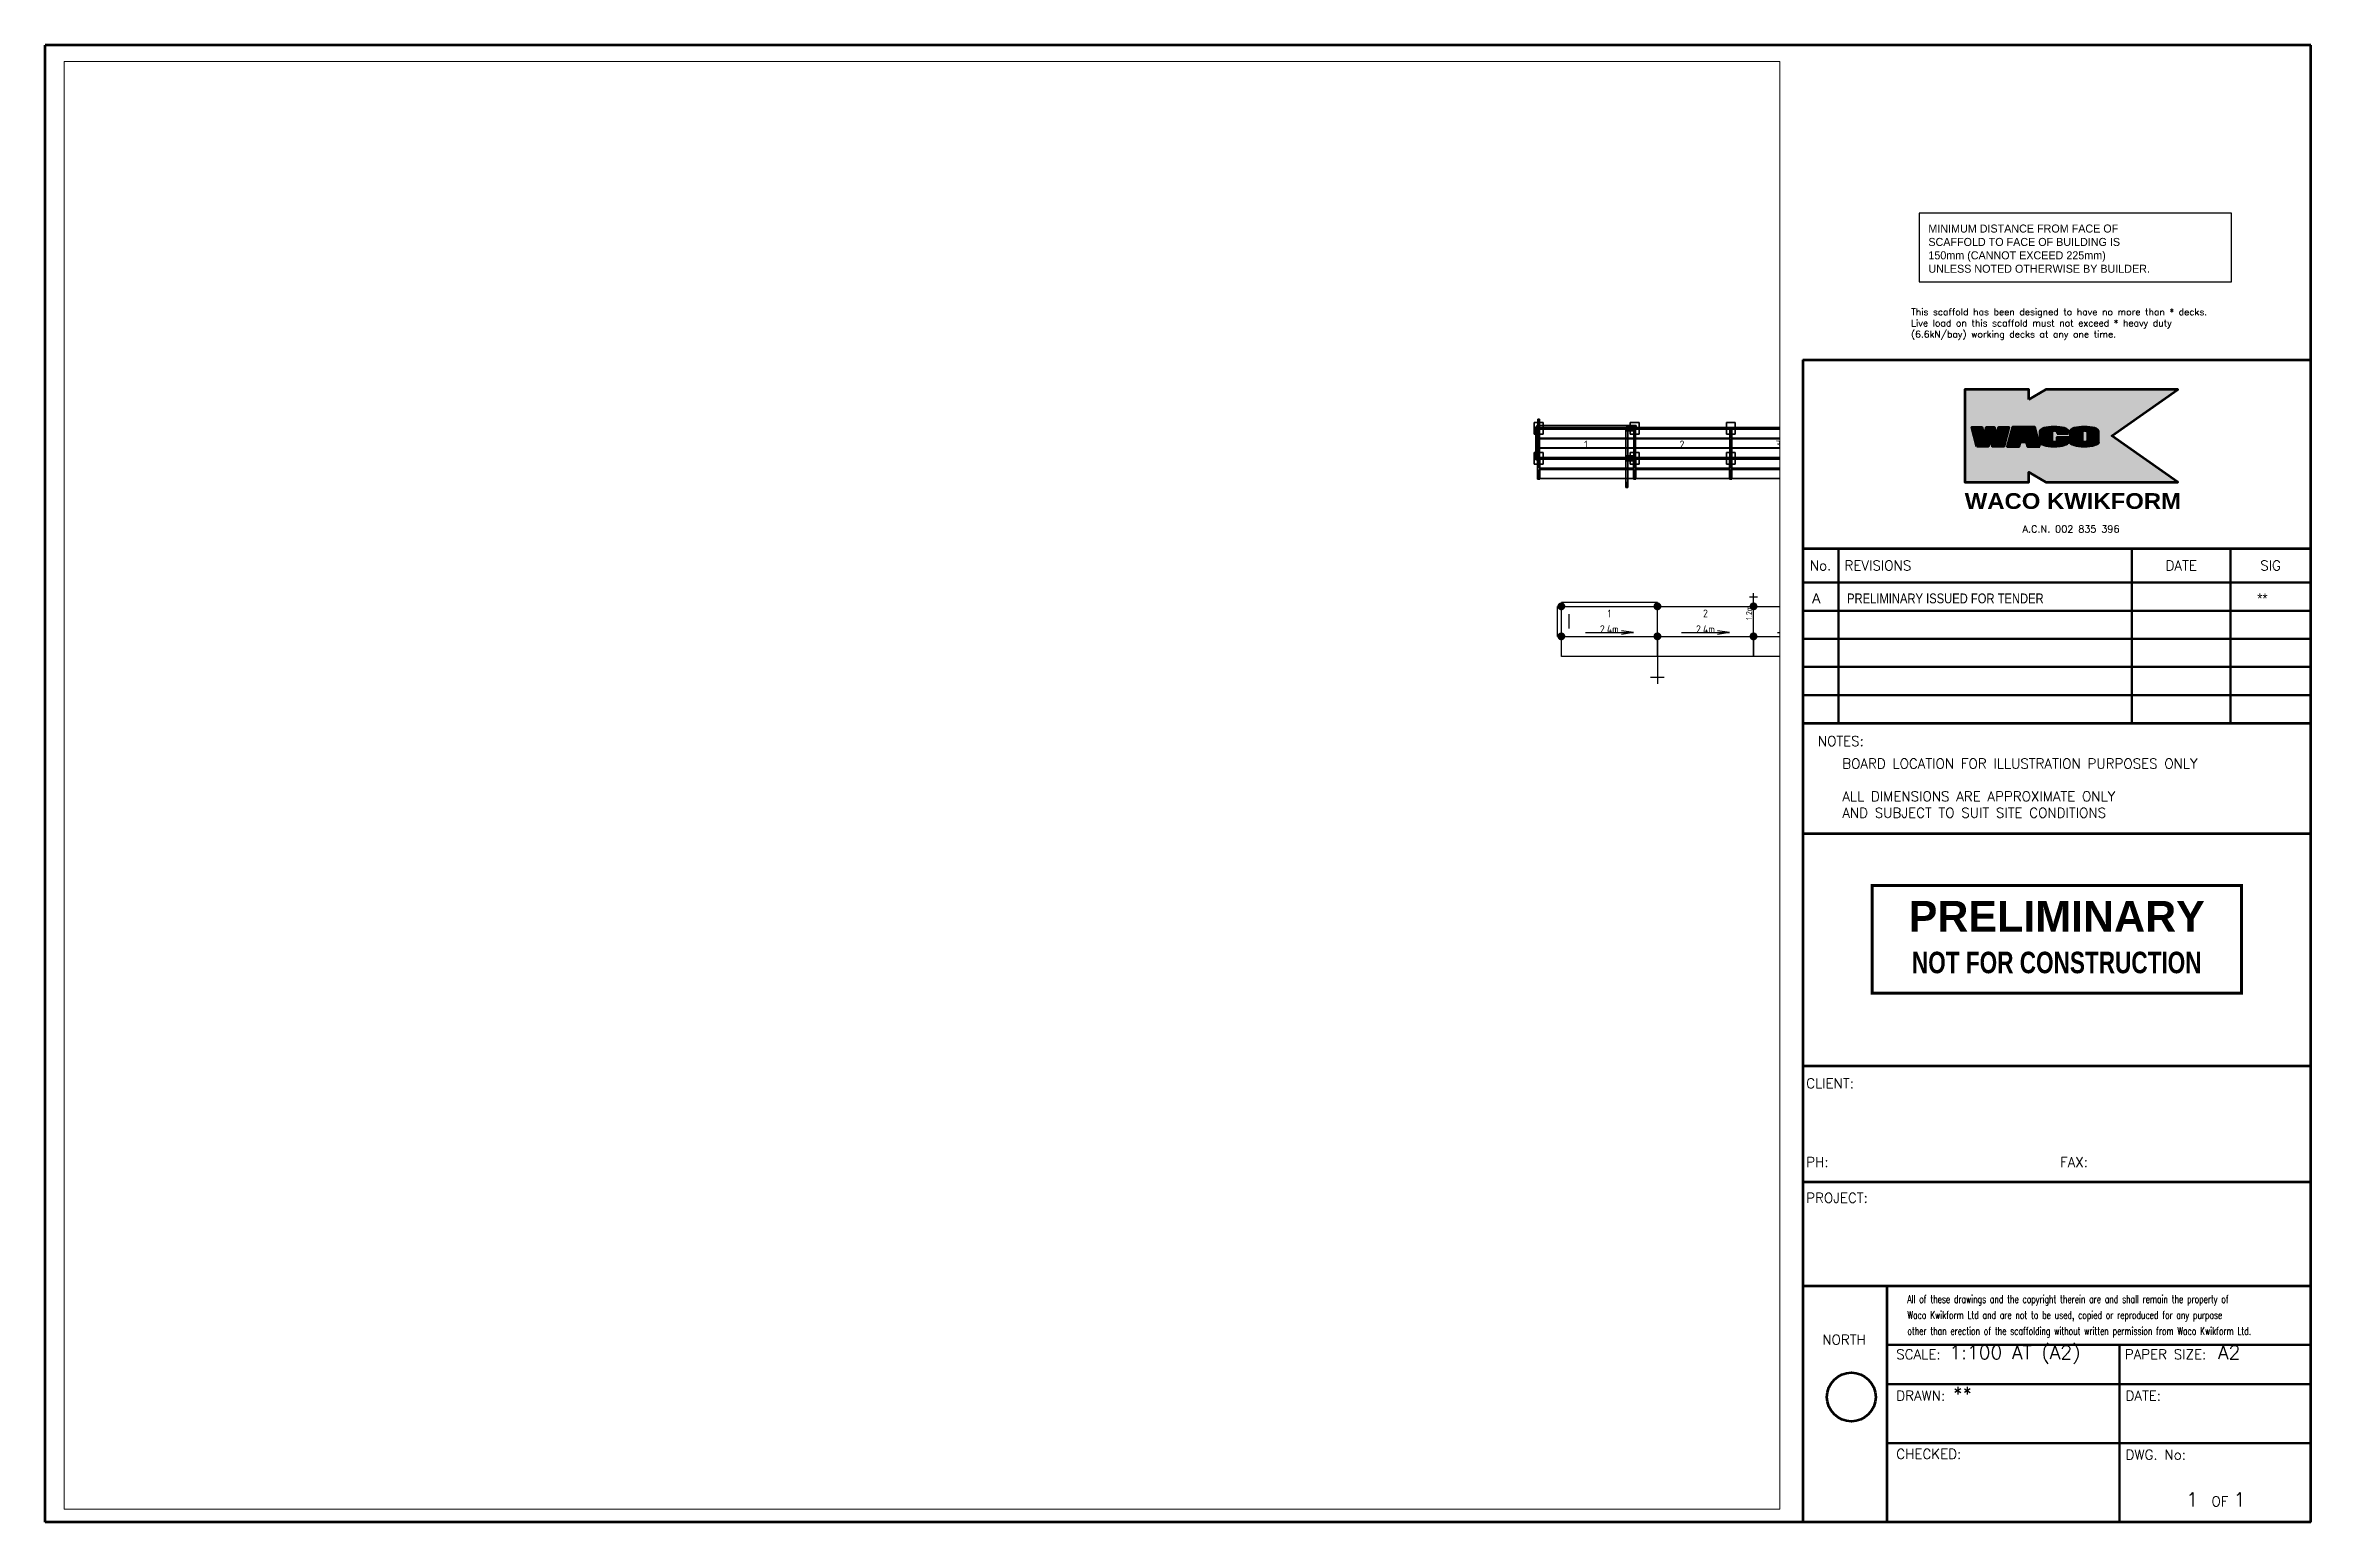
# Paper-space layout 'WACO Kwikform A2 Drawing Sheet No Ledgen' of a CAD drawing. Header units: millimetres. Extents: x 0 to 575, y 0 to 375.
# The model-space entities are those that its viewports show. They can reach past a viewport. Long polylines and large blocks are cut down to what shows.
import ezdxf
from ezdxf.enums import TextEntityAlignment as Align

# ---------------------------------------------------------------- set-up
doc = ezdxf.new("R2010")
doc.units = ezdxf.units.MM
doc.linetypes.add('KwikScaf_DASHED', pattern=[3.75, 2.5, -1.25])
doc.linetypes.add('KwikScaf_Line', pattern=[1, 1, 0])
doc.layers.get('0').update_dxf_attribs({"linetype": 'CONTINUOUS'})
for name, color, linetype in [('DISTANCE', 3, 'CONTINUOUS'), ('KwikScaf 3D', 7, 'CONTINUOUS'), ('KwikScaf Schematic', 7, 'CONTINUOUS'), ('PRELIMINARY', 7, 'CONTINUOUS'), ('RED', 8, 'CONTINUOUS')]:
    doc.layers.add(name, color=color, linetype=linetype)
for name, color, linetype, lineweight in [('Sheet 018', 10, 'CONTINUOUS', 18), ('Sheet 025', 7, 'CONTINUOUS', 25), ('Sheet 035', 5, 'CONTINUOUS', 35), ('Sheet 050', 130, 'CONTINUOUS', 50), ('Sheet 070', 180, 'CONTINUOUS', 70)]:
    doc.layers.add(name, color=color, linetype=linetype, lineweight=lineweight)
doc.layers.add('Viewport', color=7, linetype='CONTINUOUS', plot=False)
doc.styles.add('ARCH', font='archd.shx', dxfattribs={"height": 250})
doc.styles.add('KwikScaf ISO', font='isocp.shx')
doc.styles.add('ROMANS', font='romans')
doc.styles.add('STAMP', font='arialbd.ttf')
doc.styles.add('WACO', font='ariblk.ttf')
pattern_1 = [(0, (0, 0), (0, 0.174625), [0.127, -0.047625]), (90, (0, 0), (-0.174625, 1e-17), [0.127, -0.047625])]

psp = doc.layouts.new('WACO Kwikform A2 Drawing Sheet No Ledgen')

# ---------------------------------------------------------------- texts
at = {"layer": 'DISTANCE', "style": 'ARCH'}
for s, p in [('MINIMUM DISTANCE FROM FACE OF ', (477.96, 327.44)), ('SCAFFOLD TO FACE OF BUILDING IS', (477.96, 324.04)), ('150mm (CANNOT EXCEED 225mm) ', (477.96, 320.64)), ('UNLESS NOTED OTHERWISE BY BUILDER.', (477.96, 317.24))]:
    psp.add_text(s, height=2.04, dxfattribs=at).set_placement(p)
at = {"layer": 'Sheet 018', "color": 7, "style": 'WACO', "width": 0.982356}
psp.add_text('WACO KWIKFORM', height=4, dxfattribs=at).set_placement((487.19, 257.27), (542.08, 257.27), align=Align.FIT)
at = {"layer": 'Sheet 018', "color": 7, "style": 'ROMANS'}
psp.add_text('A.C.N. 002 835 396', height=1.8, dxfattribs=at).set_placement((514.18, 251.28), align=Align.CENTER)
at = {"layer": 'Sheet 018', "color": 7, "style": 'ROMANS', "width": 0.7}
for s, p in [('All of these drawings and the copyright therein are and shall remain the property of ', (472.64, 55.61)), ('Waco Kwikform Ltd and are not to be used, copied or reproduced for any purpose ', (472.64, 51.57)), ('other than erection of the scaffolding without written permission from Waco Kwikform Ltd.', (472.64, 47.52))]:
    psp.add_text(s, height=2, dxfattribs=at).set_placement(p)
at = {"layer": 'Sheet 018', "color": 7, "insert": (473.59, 308.15), "char_height": 1.6999, "width": 95.7239, "attachment_point": 1, "style": 'ROMANS'}
psp.add_mtext('This scaffold has been designed to have no more than * decks.\\PLive load on this scaffold must not exceed * heavy duty \\P(6.6kN/bay) working decks at any one time.', dxfattribs=at)
at = {"layer": 'Sheet 025', "color": 7, "style": 'ROMANS'}
for s, p in [('No.', (450.6, 242.9)), ('DATE', (542.14, 242.9)), ('SIG', (564.82, 242.9))]:
    psp.add_text(s, height=2.5, dxfattribs=at).set_placement(p, align=Align.MIDDLE_CENTER)
psp.add_text('REVISIONS', height=2.5, dxfattribs=at).set_placement((456.69, 242.9), align=Align.MIDDLE_LEFT)
psp.add_text('NOTES:', height=2.5, dxfattribs=at).set_placement((449.89, 197.05))
at = {"layer": 'Sheet 025', "style": 'ROMANS'}
psp.add_text('NORTH', height=2.5, dxfattribs=at).set_placement((451.04, 45.07))
at = {"layer": 'Sheet 025', "color": 7, "insert": (456.1, 193.85), "char_height": 2.5, "width": 104.1343, "attachment_point": 1, "style": 'ROMANS'}
psp.add_mtext('BOARD LOCATION FOR ILLUSTRATION PURPOSES ONLY\\P\\PALL DIMENSIONS ARE APPROXIMATE ONLY\\PAND SUBJECT TO SUIT SITE CONDITIONS', dxfattribs=at)

msp = doc.modelspace()

# ---------------------------------------------------------------- texts
at = {"layer": 'KwikScaf 3D', "color": 230, "style": 'KwikScaf ISO'}
for s, p in [('1', (47271, 26169)), ('2', (49710, 26169)), ('3', (52149, 26169))]:
    msp.add_text(s, height=200, rotation=359.99633, dxfattribs=at).set_placement(p, align=Align.MIDDLE_CENTER)
at = {"layer": 'KwikScaf Schematic', "style": 'KwikScaf ISO'}
for s, p in [('1', (47867, 21879)), ('2', (50306, 21879)), ('2.4m', (47867, 21479)), ('2.4m', (50306, 21479))]:
    msp.add_text(s, height=200, rotation=359.99633, dxfattribs=at).set_placement(p, align=Align.MIDDLE_CENTER)
msp.add_text('1.2m', height=150, rotation=89.99633, dxfattribs=at).set_placement((51487, 21898), align=Align.CENTER)

# ---------------------------------------------------------------- blocks, each defined once
blk = doc.blocks.new('REVDES')
at = {"style": 'ARCH'}
for tag, p in [('01', (2.31, 1.87)), ('03', (87.68, 1.87)), ('04', (115.37, 1.87))]:
    blk.add_attdef(tag, p, '', height=2.5, dxfattribs=at)
at = {"style": 'ARCH', "width": 0.85}
blk.add_attdef('02', (11.25, 1.87), '', height=2.5, dxfattribs=at)
blk = doc.blocks.new('PREL')
at = {"layer": 'RED', "const_width": 100}
blk.add_lwpolyline([(6000, 1750), (-6000, 1750), (-6000, -1750), (6000, -1750)], close=True, dxfattribs=at)
at = {"layer": 'RED', "style": 'STAMP'}
blk.add_text('PRELIMINARY', height=1000, dxfattribs=at).set_placement((0, 750), align=Align.MIDDLE)
at = {"layer": 'RED', "style": 'STAMP', "width": 0.75}
blk.add_text('NOT FOR CONSTRUCTION', height=700, dxfattribs=at).set_placement((0, -750), align=Align.MIDDLE)
blk = doc.blocks.new('REVISED TITLE')
at = {"layer": 'Sheet 025', "style": 'ROMANS'}
for s, p in [('CLIENT:', (-128.05, 110.15)), ('PH:', (-128.05, 90.15)), ('FAX:', (-63.6, 90.15)), ('PROJECT:', (-128.05, 81.06)), ('SCALE:', (-105.19, 41.33)), ('PAPER SIZE:', (-47.19, 41.33)), ('DRAWN:', (-105.19, 30.85)), ('DATE:', (-46.99, 30.85)), ('CHECKED:', (-105.19, 16.04)), ('DWG. No:', (-46.99, 15.86)), ('OF', (-25.18, 3.98))]:
    blk.add_text(s, height=2.5, dxfattribs=at).set_placement(p)
at = {"layer": 'Sheet 035', "style": 'ROMANS'}
for tag, p in [('CLIENT_CONTACT', (-110.61, 110.15)), ('ADDRESS_STREET', (-110.61, 100.15)), ('COMPANY', (-110.61, 105.15)), ('CITY', (-110.61, 95.15)), ('PHONE_NO.', (-110.61, 90.15)), ('FAX_NO.', (-46.16, 90.15)), ('PROJECT_TITLE:', (-110.61, 81.06)), ('PROJECT_DESCRIPTION', (-110.61, 76.06)), ('PROJECT_DESCRIPTION_2', (-110.61, 71.06)), ('PROJECT_DESCRIPTION_3', (-110.61, 66.06)), ('PROJECT_DESCRIPTION_4', (-110.61, 61.06)), ('SCALE', (-91.76, 41.33)), ('PAPER_SIZE', (-23.56, 41.33)), ('DRAFTSMAN', (-90.76, 30.85)), ('DATE', (-35.55, 30.85)), ('DWG_NO', (-46.15, 9.93))]:
    blk.add_attdef(tag, p, '', height=3.5, dxfattribs=at)
for tag, p in [('PAGE_NO.', (-30.05, 3.98)), ('OF_PAGES.', (-18.05, 3.98))]:
    blk.add_attdef(tag, text='', height=3.5, dxfattribs=at).set_placement(p, align=Align.CENTER)

# ---------------------------------------------------------------- linework, layer by layer
at = {"layer": 'KwikScaf Schematic', "color": 1, "linetype": 'KwikScaf_DASHED'}
for p, q in [((46548, 21298), (46548, 22060)), ((49087, 22160), (46648, 22160)), ((46848, 21498), (46848, 21860))]:
    msp.add_line(p, q, dxfattribs=at)
at = {"layer": 'KwikScaf Schematic', "color": 1, "linetype": 'KwikScaf_Line'}
for p, q in [((46648, 22060), (49087, 22060)), ((46648, 21298), (46648, 22060)), ((49087, 21298), (49087, 22060)), ((49087, 22060), (51526, 22060)), ((51426, 22298), (51626, 22298)), ((51526, 21198), (51526, 22398)), ((51526, 22060), (53965, 22060)), ((51526, 21298), (51526, 22060)), ((46648, 21298), (49087, 21298)), ((46648, 20790), (46648, 21298)), ((47257, 21393), (48477, 21393)), ((48477, 21393), (48172, 21441)), ((48477, 21393), (48172, 21346)), ((49087, 21298), (49087, 20790)), ((49087, 21298), (51526, 21298)), ((49087, 20790), (49087, 21298)), ((49696, 21393), (50916, 21393)), ((50916, 21393), (50611, 21441)), ((50916, 21393), (50611, 21345)), ((51426, 21298), (51626, 21298)), ((51526, 21298), (53965, 21298)), ((51526, 20790), (51526, 21298)), ((51526, 21298), (51526, 20790)), ((52135, 21393), (53355, 21393)), ((49087, 20790), (46648, 20790)), ((49087, 20790), (49087, 20090)), ((51526, 20790), (49087, 20790)), ((53965, 20790), (51526, 20790)), ((48912, 20265), (49262, 20265))]:
    msp.add_line(p, q, dxfattribs=at)
for points in [[(46648, 22110, 100, 100, -0.198912), (46683, 22095, 100, 100, -0.198912), (46698, 22060, 100, 100, -0.198912), (46683, 22025, 100, 100, -0.198912), (46648, 22010, 100, 100, -0.198912), (46612, 22025, 100, 100, -0.198912), (46598, 22060, 100, 100, -0.198912), (46612, 22095, 100, 100, -0.198912)], [(49087, 22110, 100, 100, -0.198912), (49122, 22095, 100, 100, -0.198912), (49137, 22060, 100, 100, -0.198912), (49122, 22025, 100, 100, -0.198912), (49087, 22010, 100, 100, -0.198912), (49051, 22025, 100, 100, -0.198912), (49037, 22060, 100, 100, -0.198912), (49051, 22095, 100, 100, -0.198912)], [(49087, 22110, 100, 100, -0.198912), (49122, 22095, 100, 100, -0.198912), (49137, 22060, 100, 100, -0.198912), (49122, 22025, 100, 100, -0.198912), (49087, 22010, 100, 100, -0.198912), (49051, 22025, 100, 100, -0.198912), (49037, 22060, 100, 100, -0.198912), (49051, 22095, 100, 100, -0.198912)], [(51526, 22110, 100, 100, -0.198912), (51561, 22095, 100, 100, -0.198912), (51576, 22060, 100, 100, -0.198912), (51561, 22024, 100, 100, -0.198912), (51526, 22010, 100, 100, -0.198912), (51490, 22024, 100, 100, -0.198912), (51476, 22060, 100, 100, -0.198912), (51490, 22095, 100, 100, -0.198912)], [(51526, 22110, 100, 100, -0.198912), (51561, 22095, 100, 100, -0.198912), (51576, 22060, 100, 100, -0.198912), (51561, 22024, 100, 100, -0.198912), (51526, 22010, 100, 100, -0.198912), (51490, 22024, 100, 100, -0.198912), (51476, 22060, 100, 100, -0.198912), (51490, 22095, 100, 100, -0.198912)], [(49087, 21348, 100, 100, -0.198912), (49122, 21333, 100, 100, -0.198912), (49137, 21298, 100, 100, -0.198912), (49122, 21263, 100, 100, -0.198912), (49087, 21248, 100, 100, -0.198912), (49051, 21263, 100, 100, -0.198912), (49037, 21298, 100, 100, -0.198912), (49051, 21333, 100, 100, -0.198912)], [(51526, 21348, 100, 100, -0.198912), (51561, 21333, 100, 100, -0.198912), (51576, 21298, 100, 100, -0.198912), (51561, 21262, 100, 100, -0.198912), (51526, 21248, 100, 100, -0.198912), (51490, 21262, 100, 100, -0.198912), (51476, 21298, 100, 100, -0.198912), (51490, 21333, 100, 100, -0.198912)]]:
    msp.add_lwpolyline(points, format="xyseb", close=True, dxfattribs=at)
at = {"layer": 'KwikScaf Schematic', "color": 1, "linetype": 'KwikScaf_Line', "const_width": 100}
for points in [[(46648, 21348, -0.198912), (46683, 21333, -0.198912), (46698, 21298, -0.198912), (46683, 21263, -0.198912), (46648, 21248, -0.198912), (46612, 21263, -0.198912), (46598, 21298, -0.198912), (46612, 21333, -0.198912)], [(49087, 21348, -0.198912), (49122, 21333, -0.198912), (49137, 21298, -0.198912), (49122, 21263, -0.198912), (49087, 21248, -0.198912), (49051, 21263, -0.198912), (49037, 21298, -0.198912), (49051, 21333, -0.198912)], [(51526, 21348, -0.198912), (51561, 21333, -0.198912), (51576, 21298, -0.198912), (51561, 21262, -0.198912), (51526, 21248, -0.198912), (51490, 21262, -0.198912), (51476, 21298, -0.198912), (51490, 21333, -0.198912)]]:
    msp.add_lwpolyline(points, format="xyb", close=True, dxfattribs=at)

msp.set_redraw_order([(e.dxf.handle, doc.entitydb.next_handle()) for e in msp.query("TEXT MTEXT ATTDEF DIMENSION ARC_DIMENSION")])  # texts and dimensions are drawn at this point

# ---------------------------------------------------------------- meshes
at = {"layer": 'KwikScaf 3D', "color": 200}
mesh = msp.add_polymesh((6, 3), dxfattribs=at)
for k, corner in enumerate([(45959, 26731, -460), (45959, 26731, -498), (45959, 26731, -498), (46184, 26731, -460), (46184, 26731, -498), (46184, 26731, -498), (46184, 26431, -460), (46184, 26431, -498), (46184, 26731, -498), (45959, 26431, -460), (45959, 26431, -498), (45959, 26731, -498), (45959, 26431, -460), (45959, 26431, -460), (45959, 26731, -460), (46184, 26431, -460), (46184, 26431, -460), (46184, 26731, -460)]):
    mesh.set_mesh_vertex(divmod(k, 3), corner)
at = {"layer": 'KwikScaf 3D', "color": 150}
mesh = msp.add_polymesh((6, 3), dxfattribs=at)
for k, corner in enumerate([(45999, 25817, 1063), (45999, 25779, 1034), (45999, 25779, 1034), (45999, 26621, 20), (45999, 26583, -10), (45999, 26583, -10), (46047, 26621, 20), (46047, 26583, -10), (45999, 26583, -10), (46047, 25817, 1063), (46047, 25779, 1034), (45999, 25779, 1034), (46047, 25817, 1063), (46047, 25817, 1063), (45999, 25817, 1063), (46047, 26621, 20), (46047, 26621, 20), (45999, 26621, 20)]):
    mesh.set_mesh_vertex(divmod(k, 3), corner)
mesh = msp.add_polymesh((6, 3), dxfattribs=at)
for k, corner in enumerate([(46047, 26583, 2549), (46047, 26621, 2520), (46047, 26621, 2520), (46047, 25779, 1506), (46047, 25817, 1476), (46047, 25817, 1476), (45999, 25779, 1506), (45999, 25817, 1476), (46047, 25817, 1476), (45999, 26583, 2549), (45999, 26621, 2520), (46047, 26621, 2520), (45999, 26583, 2549), (45999, 26583, 2549), (46047, 26583, 2549), (45999, 25779, 1506), (45999, 25779, 1506), (46047, 25779, 1506)]):
    mesh.set_mesh_vertex(divmod(k, 3), corner)
mesh = msp.add_polymesh((6, 3), dxfattribs=at)
for k, corner in enumerate([(46064, 26653, 2522), (46030, 26653, 2488), (46030, 26653, 2488), (48551, 26653, 0), (48517, 26653, -34), (48517, 26653, -34), (48551, 26605, 0), (48517, 26605, -34), (48517, 26653, -34), (46064, 26605, 2522), (46030, 26605, 2488), (46030, 26653, 2488), (46064, 26605, 2522), (46064, 26605, 2522), (46064, 26653, 2522), (48551, 26605, 0), (48551, 26605, 0), (48551, 26653, 0)]):
    mesh.set_mesh_vertex(divmod(k, 3), corner)
at = {"layer": 'KwikScaf 3D', "color": 180}
mesh = msp.add_polymesh((6, 3), dxfattribs=at)
for k, corner in enumerate([(46095, 26605, 2392), (46047, 26605, 2392), (46047, 26605, 2392), (46095, 26605, -185), (46047, 26605, -185), (46047, 26605, -185), (46095, 26557, -185), (46047, 26557, -185), (46047, 26605, -185), (46095, 26557, 2392), (46047, 26557, 2392), (46047, 26605, 2392), (46095, 26557, 2392), (46095, 26557, 2392), (46095, 26605, 2392), (46095, 26557, -185), (46095, 26557, -185), (46095, 26605, -185)]):
    mesh.set_mesh_vertex(divmod(k, 3), corner)
mesh = msp.add_polymesh((6, 3), dxfattribs=at)
for k, corner in enumerate([(46095, 26605, 3382), (46047, 26605, 3382), (46047, 26605, 3382), (46095, 26605, 2292), (46047, 26605, 2292), (46047, 26605, 2292), (46095, 26557, 2292), (46047, 26557, 2292), (46047, 26605, 2292), (46095, 26557, 3382), (46047, 26557, 3382), (46047, 26605, 3382), (46095, 26557, 3382), (46095, 26557, 3382), (46095, 26605, 3382), (46095, 26557, 2292), (46095, 26557, 2292), (46095, 26605, 2292)]):
    mesh.set_mesh_vertex(divmod(k, 3), corner)
at = {"layer": 'KwikScaf 3D', "color": 190}
mesh = msp.add_polymesh((6, 3), dxfattribs=at)
for k, corner in enumerate([(46095, 26605), (46047, 26605), (46047, 26605), (46095, 26605, -460), (46047, 26605, -460), (46047, 26605, -460), (46095, 26557, -460), (46047, 26557, -460), (46047, 26605, -460), (46095, 26557), (46047, 26557), (46047, 26605), (46095, 26557), (46095, 26557), (46095, 26605), (46095, 26557, -460), (46095, 26557, -460), (46095, 26605, -460)]):
    mesh.set_mesh_vertex(divmod(k, 3), corner)
at = {"layer": 'KwikScaf 3D', "color": 50}
mesh = msp.add_polymesh((6, 3), dxfattribs=at)
for k, corner in enumerate([(46095, 26557, 100), (46095, 26557, 52), (46095, 26557, 52), (46095, 25843, 100), (46095, 25843, 52), (46095, 25843, 52), (46047, 25843, 100), (46047, 25843, 52), (46095, 25843, 52), (46047, 26557, 100), (46047, 26557, 52), (46095, 26557, 52), (46047, 26557, 100), (46047, 26557, 100), (46095, 26557, 100), (46047, 25843, 100), (46047, 25843, 100), (46095, 25843, 100)]):
    mesh.set_mesh_vertex(divmod(k, 3), corner)
mesh = msp.add_polymesh((6, 3), dxfattribs=at)
for k, corner in enumerate([(46095, 26557, 1586), (46095, 26557, 1538), (46095, 26557, 1538), (46095, 25843, 1586), (46095, 25843, 1538), (46095, 25843, 1538), (46047, 25843, 1586), (46047, 25843, 1538), (46095, 25843, 1538), (46047, 26557, 1586), (46047, 26557, 1538), (46095, 26557, 1538), (46047, 26557, 1586), (46047, 26557, 1586), (46095, 26557, 1586), (46047, 25843, 1586), (46047, 25843, 1586), (46095, 25843, 1586)]):
    mesh.set_mesh_vertex(divmod(k, 3), corner)
mesh = msp.add_polymesh((6, 3), dxfattribs=at)
for k, corner in enumerate([(46095, 26557, 3072), (46095, 26557, 3024), (46095, 26557, 3024), (46095, 25843, 3072), (46095, 25843, 3024), (46095, 25843, 3024), (46047, 25843, 3072), (46047, 25843, 3024), (46095, 25843, 3024), (46047, 26557, 3072), (46047, 26557, 3024), (46095, 26557, 3024), (46047, 26557, 3072), (46047, 26557, 3072), (46095, 26557, 3072), (46047, 25843, 3072), (46047, 25843, 3072), (46095, 25843, 3072)]):
    mesh.set_mesh_vertex(divmod(k, 3), corner)
at = {"layer": 'KwikScaf 3D', "color": 70}
mesh = msp.add_polymesh((6, 3), dxfattribs=at)
for k, corner in enumerate([(46095, 26557, 2577), (46095, 26557, 2529), (46095, 26557, 2529), (46095, 25843, 2577), (46095, 25843, 2529), (46095, 25843, 2529), (46047, 25843, 2577), (46047, 25843, 2529), (46095, 25843, 2529), (46047, 26557, 2577), (46047, 26557, 2529), (46095, 26557, 2529), (46047, 26557, 2577), (46047, 26557, 2577), (46095, 26557, 2577), (46047, 25843, 2577), (46047, 25843, 2577), (46095, 25843, 2577)]):
    mesh.set_mesh_vertex(divmod(k, 3), corner)
at = {"layer": 'KwikScaf 3D', "color": 60}
mesh = msp.add_polymesh((6, 3), dxfattribs=at)
for k, corner in enumerate([(46094, 26810, 2577), (46094, 26810, 1587), (46094, 26810, 1587), (46094, 25591, 2577), (46094, 25591, 1587), (46094, 25591, 1587), (46048, 25591, 2577), (46048, 25591, 1587), (46094, 25591, 1587), (46048, 26810, 2577), (46048, 26810, 1587), (46094, 26810, 1587), (46048, 26810, 2577), (46048, 26810, 2577), (46094, 26810, 2577), (46048, 25591, 2577), (46048, 25591, 2577), (46094, 25591, 2577)]):
    mesh.set_mesh_vertex(divmod(k, 3), corner)
mesh = msp.add_polymesh((6, 3), dxfattribs=at)
for k, corner in enumerate([(48508, 26558, 2557), (48508, 26558, 1567), (48508, 26558, 1567), (46073, 26558, 2557), (46073, 26558, 1567), (46073, 26558, 1567), (46073, 26604, 2557), (46073, 26604, 1567), (46073, 26558, 1567), (48508, 26604, 2557), (48508, 26604, 1567), (48508, 26558, 1567), (48508, 26604, 2557), (48508, 26604, 2557), (48508, 26558, 2557), (46073, 26604, 2557), (46073, 26604, 2557), (46073, 26558, 2557)]):
    mesh.set_mesh_vertex(divmod(k, 3), corner)
at = {"layer": 'KwikScaf 3D', "color": 20}
mesh = msp.add_polymesh((6, 3), dxfattribs=at)
for k, corner in enumerate([(48501, 26327, 1607), (48501, 26327, 1543), (48501, 26327, 1543), (46081, 26327, 1607), (46081, 26327, 1543), (46081, 26327, 1543), (46081, 26557, 1607), (46081, 26557, 1543), (46081, 26327, 1543), (48501, 26557, 1607), (48501, 26557, 1543), (48501, 26327, 1543), (48501, 26557, 1607), (48501, 26557, 1607), (48501, 26327, 1607), (46081, 26557, 1607), (46081, 26557, 1607), (46081, 26327, 1607)]):
    mesh.set_mesh_vertex(divmod(k, 3), corner)
at = {"layer": 'KwikScaf 3D', "color": 40}
mesh = msp.add_polymesh((6, 3), dxfattribs=at)
for k, corner in enumerate([(48486, 26557, 80), (48486, 26557, 32), (48486, 26557, 32), (46095, 26557, 80), (46095, 26557, 32), (46095, 26557, 32), (46095, 26605, 80), (46095, 26605, 32), (46095, 26557, 32), (48486, 26605, 80), (48486, 26605, 32), (48486, 26557, 32), (48486, 26605, 80), (48486, 26605, 80), (48486, 26557, 80), (46095, 26605, 80), (46095, 26605, 80), (46095, 26557, 80)]):
    mesh.set_mesh_vertex(divmod(k, 3), corner)
mesh = msp.add_polymesh((6, 3), dxfattribs=at)
for k, corner in enumerate([(48486, 26557, 1566), (48486, 26557, 1518), (48486, 26557, 1518), (46095, 26557, 1566), (46095, 26557, 1518), (46095, 26557, 1518), (46095, 26605, 1566), (46095, 26605, 1518), (46095, 26557, 1518), (48486, 26605, 1566), (48486, 26605, 1518), (48486, 26557, 1518), (48486, 26605, 1566), (48486, 26605, 1566), (48486, 26557, 1566), (46095, 26605, 1566), (46095, 26605, 1566), (46095, 26557, 1566)]):
    mesh.set_mesh_vertex(divmod(k, 3), corner)
mesh = msp.add_polymesh((6, 3), dxfattribs=at)
for k, corner in enumerate([(48486, 26557, 3052), (48486, 26557, 3004), (48486, 26557, 3004), (46095, 26557, 3052), (46095, 26557, 3004), (46095, 26557, 3004), (46095, 26605, 3052), (46095, 26605, 3004), (46095, 26557, 3004), (48486, 26605, 3052), (48486, 26605, 3004), (48486, 26557, 3004), (48486, 26605, 3052), (48486, 26605, 3052), (48486, 26557, 3052), (46095, 26605, 3052), (46095, 26605, 3052), (46095, 26557, 3052)]):
    mesh.set_mesh_vertex(divmod(k, 3), corner)
at = {"layer": 'KwikScaf 3D', "color": 70}
mesh = msp.add_polymesh((6, 3), dxfattribs=at)
for k, corner in enumerate([(48486, 26557, 2557), (48486, 26557, 2509), (48486, 26557, 2509), (46095, 26557, 2557), (46095, 26557, 2509), (46095, 26557, 2509), (46095, 26605, 2557), (46095, 26605, 2509), (46095, 26557, 2509), (48486, 26605, 2557), (48486, 26605, 2509), (48486, 26557, 2509), (48486, 26605, 2557), (48486, 26605, 2557), (48486, 26557, 2557), (46095, 26605, 2557), (46095, 26605, 2557), (46095, 26557, 2557)]):
    mesh.set_mesh_vertex(divmod(k, 3), corner)
at = {"layer": 'KwikScaf 3D', "color": 120}
mesh = msp.add_polymesh((6, 3), dxfattribs=at)
for k, corner in enumerate([(48284, 25081, 1415), (48284, 25081, 1364), (48284, 25081, 1364), (48284, 26581, 1415), (48284, 26581, 1364), (48284, 26581, 1364), (48335, 26581, 1415), (48335, 26581, 1364), (48284, 26581, 1364), (48335, 25081, 1415), (48335, 25081, 1364), (48284, 25081, 1364), (48335, 25081, 1415), (48335, 25081, 1415), (48284, 25081, 1415), (48335, 26581, 1415), (48335, 26581, 1415), (48284, 26581, 1415)]):
    mesh.set_mesh_vertex(divmod(k, 3), corner)
at = {"layer": 'KwikScaf 3D', "color": 140}
mesh = msp.add_polymesh((6, 3), dxfattribs=at)
for k, corner in enumerate([(48534, 26518, 1452), (48534, 26518, 1327), (48534, 26518, 1327), (48309, 26518, 1452), (48309, 26518, 1327), (48309, 26518, 1327), (48309, 26643, 1452), (48309, 26643, 1327), (48309, 26518, 1327), (48534, 26643, 1452), (48534, 26643, 1327), (48534, 26518, 1327), (48534, 26643, 1452), (48534, 26643, 1452), (48534, 26518, 1452), (48309, 26643, 1452), (48309, 26643, 1452), (48309, 26518, 1452)]):
    mesh.set_mesh_vertex(divmod(k, 3), corner)
at = {"layer": 'KwikScaf 3D', "color": 200}
mesh = msp.add_polymesh((6, 3), dxfattribs=at)
for k, corner in enumerate([(48398, 26731, -460), (48398, 26731, -498), (48398, 26731, -498), (48623, 26731, -460), (48623, 26731, -498), (48623, 26731, -498), (48623, 26431, -460), (48623, 26431, -498), (48623, 26731, -498), (48398, 26431, -460), (48398, 26431, -498), (48398, 26731, -498), (48398, 26431, -460), (48398, 26431, -460), (48398, 26731, -460), (48623, 26431, -460), (48623, 26431, -460), (48623, 26731, -460)]):
    mesh.set_mesh_vertex(divmod(k, 3), corner)
at = {"layer": 'KwikScaf 3D', "color": 180}
mesh = msp.add_polymesh((6, 3), dxfattribs=at)
for k, corner in enumerate([(48534, 26605, 2392), (48486, 26605, 2392), (48486, 26605, 2392), (48534, 26605, -185), (48486, 26605, -185), (48486, 26605, -185), (48534, 26557, -185), (48486, 26557, -185), (48486, 26605, -185), (48534, 26557, 2392), (48486, 26557, 2392), (48486, 26605, 2392), (48534, 26557, 2392), (48534, 26557, 2392), (48534, 26605, 2392), (48534, 26557, -185), (48534, 26557, -185), (48534, 26605, -185)]):
    mesh.set_mesh_vertex(divmod(k, 3), corner)
mesh = msp.add_polymesh((6, 3), dxfattribs=at)
for k, corner in enumerate([(48534, 26605, 3382), (48486, 26605, 3382), (48486, 26605, 3382), (48534, 26605, 2292), (48486, 26605, 2292), (48486, 26605, 2292), (48534, 26557, 2292), (48486, 26557, 2292), (48486, 26605, 2292), (48534, 26557, 3382), (48486, 26557, 3382), (48486, 26605, 3382), (48534, 26557, 3382), (48534, 26557, 3382), (48534, 26605, 3382), (48534, 26557, 2292), (48534, 26557, 2292), (48534, 26605, 2292)]):
    mesh.set_mesh_vertex(divmod(k, 3), corner)
at = {"layer": 'KwikScaf 3D', "color": 190}
mesh = msp.add_polymesh((6, 3), dxfattribs=at)
for k, corner in enumerate([(48534, 26605), (48486, 26605), (48486, 26605), (48534, 26605, -460), (48486, 26605, -460), (48486, 26605, -460), (48534, 26557, -460), (48486, 26557, -460), (48486, 26605, -460), (48534, 26557), (48486, 26557), (48486, 26605), (48534, 26557), (48534, 26557), (48534, 26605), (48534, 26557, -460), (48534, 26557, -460), (48534, 26605, -460)]):
    mesh.set_mesh_vertex(divmod(k, 3), corner)
at = {"layer": 'KwikScaf 3D', "color": 50}
mesh = msp.add_polymesh((6, 3), dxfattribs=at)
for k, corner in enumerate([(48486, 25843, 100), (48486, 25843, 52), (48486, 25843, 52), (48486, 26557, 100), (48486, 26557, 52), (48486, 26557, 52), (48534, 26557, 100), (48534, 26557, 52), (48486, 26557, 52), (48534, 25843, 100), (48534, 25843, 52), (48486, 25843, 52), (48534, 25843, 100), (48534, 25843, 100), (48486, 25843, 100), (48534, 26557, 100), (48534, 26557, 100), (48486, 26557, 100)]):
    mesh.set_mesh_vertex(divmod(k, 3), corner)
mesh = msp.add_polymesh((6, 3), dxfattribs=at)
for k, corner in enumerate([(48486, 25843, 1586), (48486, 25843, 1538), (48486, 25843, 1538), (48486, 26557, 1586), (48486, 26557, 1538), (48486, 26557, 1538), (48534, 26557, 1586), (48534, 26557, 1538), (48486, 26557, 1538), (48534, 25843, 1586), (48534, 25843, 1538), (48486, 25843, 1538), (48534, 25843, 1586), (48534, 25843, 1586), (48486, 25843, 1586), (48534, 26557, 1586), (48534, 26557, 1586), (48486, 26557, 1586)]):
    mesh.set_mesh_vertex(divmod(k, 3), corner)
at = {"layer": 'KwikScaf 3D', "color": 60}
mesh = msp.add_polymesh((6, 3), dxfattribs=at)
for k, corner in enumerate([(50947, 26558, 2557), (50947, 26558, 1567), (50947, 26558, 1567), (48512, 26558, 2557), (48512, 26558, 1567), (48512, 26558, 1567), (48512, 26604, 2557), (48512, 26604, 1567), (48512, 26558, 1567), (50947, 26604, 2557), (50947, 26604, 1567), (50947, 26558, 1567), (50947, 26604, 2557), (50947, 26604, 2557), (50947, 26558, 2557), (48512, 26604, 2557), (48512, 26604, 2557), (48512, 26558, 2557)]):
    mesh.set_mesh_vertex(divmod(k, 3), corner)
at = {"layer": 'KwikScaf 3D', "color": 20}
mesh = msp.add_polymesh((6, 3), dxfattribs=at)
for k, corner in enumerate([(50940, 26327, 1607), (50940, 26327, 1543), (50940, 26327, 1543), (48520, 26327, 1607), (48520, 26327, 1543), (48520, 26327, 1543), (48520, 26557, 1607), (48520, 26557, 1543), (48520, 26327, 1543), (50940, 26557, 1607), (50940, 26557, 1543), (50940, 26327, 1543), (50940, 26557, 1607), (50940, 26557, 1607), (50940, 26327, 1607), (48520, 26557, 1607), (48520, 26557, 1607), (48520, 26327, 1607)]):
    mesh.set_mesh_vertex(divmod(k, 3), corner)
at = {"layer": 'KwikScaf 3D', "color": 40}
mesh = msp.add_polymesh((6, 3), dxfattribs=at)
for k, corner in enumerate([(50925, 26557, 80), (50925, 26557, 32), (50925, 26557, 32), (48534, 26557, 80), (48534, 26557, 32), (48534, 26557, 32), (48534, 26605, 80), (48534, 26605, 32), (48534, 26557, 32), (50925, 26605, 80), (50925, 26605, 32), (50925, 26557, 32), (50925, 26605, 80), (50925, 26605, 80), (50925, 26557, 80), (48534, 26605, 80), (48534, 26605, 80), (48534, 26557, 80)]):
    mesh.set_mesh_vertex(divmod(k, 3), corner)
mesh = msp.add_polymesh((6, 3), dxfattribs=at)
for k, corner in enumerate([(50925, 26557, 1566), (50925, 26557, 1518), (50925, 26557, 1518), (48534, 26557, 1566), (48534, 26557, 1518), (48534, 26557, 1518), (48534, 26605, 1566), (48534, 26605, 1518), (48534, 26557, 1518), (50925, 26605, 1566), (50925, 26605, 1518), (50925, 26557, 1518), (50925, 26605, 1566), (50925, 26605, 1566), (50925, 26557, 1566), (48534, 26605, 1566), (48534, 26605, 1566), (48534, 26557, 1566)]):
    mesh.set_mesh_vertex(divmod(k, 3), corner)
mesh = msp.add_polymesh((6, 3), dxfattribs=at)
for k, corner in enumerate([(50925, 26557, 3052), (50925, 26557, 3004), (50925, 26557, 3004), (48534, 26557, 3052), (48534, 26557, 3004), (48534, 26557, 3004), (48534, 26605, 3052), (48534, 26605, 3004), (48534, 26557, 3004), (50925, 26605, 3052), (50925, 26605, 3004), (50925, 26557, 3004), (50925, 26605, 3052), (50925, 26605, 3052), (50925, 26557, 3052), (48534, 26605, 3052), (48534, 26605, 3052), (48534, 26557, 3052)]):
    mesh.set_mesh_vertex(divmod(k, 3), corner)
at = {"layer": 'KwikScaf 3D', "color": 70}
mesh = msp.add_polymesh((6, 3), dxfattribs=at)
for k, corner in enumerate([(50925, 26557, 2557), (50925, 26557, 2509), (50925, 26557, 2509), (48534, 26557, 2557), (48534, 26557, 2509), (48534, 26557, 2509), (48534, 26605, 2557), (48534, 26605, 2509), (48534, 26557, 2509), (50925, 26605, 2557), (50925, 26605, 2509), (50925, 26557, 2509), (50925, 26605, 2557), (50925, 26605, 2557), (50925, 26557, 2557), (48534, 26605, 2557), (48534, 26605, 2557), (48534, 26557, 2557)]):
    mesh.set_mesh_vertex(divmod(k, 3), corner)
at = {"layer": 'KwikScaf 3D', "color": 200}
mesh = msp.add_polymesh((6, 3), dxfattribs=at)
for k, corner in enumerate([(50837, 26731, -460), (50837, 26731, -498), (50837, 26731, -498), (51062, 26731, -460), (51062, 26731, -498), (51062, 26731, -498), (51062, 26431, -460), (51062, 26431, -498), (51062, 26731, -498), (50837, 26431, -460), (50837, 26431, -498), (50837, 26731, -498), (50837, 26431, -460), (50837, 26431, -460), (50837, 26731, -460), (51062, 26431, -460), (51062, 26431, -460), (51062, 26731, -460)]):
    mesh.set_mesh_vertex(divmod(k, 3), corner)
at = {"layer": 'KwikScaf 3D', "color": 180}
mesh = msp.add_polymesh((6, 3), dxfattribs=at)
for k, corner in enumerate([(50973, 26605, 2392), (50925, 26605, 2392), (50925, 26605, 2392), (50973, 26605, -185), (50925, 26605, -185), (50925, 26605, -185), (50973, 26557, -185), (50925, 26557, -185), (50925, 26605, -185), (50973, 26557, 2392), (50925, 26557, 2392), (50925, 26605, 2392), (50973, 26557, 2392), (50973, 26557, 2392), (50973, 26605, 2392), (50973, 26557, -185), (50973, 26557, -185), (50973, 26605, -185)]):
    mesh.set_mesh_vertex(divmod(k, 3), corner)
mesh = msp.add_polymesh((6, 3), dxfattribs=at)
for k, corner in enumerate([(50973, 26605, 3382), (50925, 26605, 3382), (50925, 26605, 3382), (50973, 26605, 2292), (50925, 26605, 2292), (50925, 26605, 2292), (50973, 26557, 2292), (50925, 26557, 2292), (50925, 26605, 2292), (50973, 26557, 3382), (50925, 26557, 3382), (50925, 26605, 3382), (50973, 26557, 3382), (50973, 26557, 3382), (50973, 26605, 3382), (50973, 26557, 2292), (50973, 26557, 2292), (50973, 26605, 2292)]):
    mesh.set_mesh_vertex(divmod(k, 3), corner)
at = {"layer": 'KwikScaf 3D', "color": 190}
mesh = msp.add_polymesh((6, 3), dxfattribs=at)
for k, corner in enumerate([(50973, 26605), (50925, 26605), (50925, 26605), (50973, 26605, -460), (50925, 26605, -460), (50925, 26605, -460), (50973, 26557, -460), (50925, 26557, -460), (50925, 26605, -460), (50973, 26557), (50925, 26557), (50925, 26605), (50973, 26557), (50973, 26557), (50973, 26605), (50973, 26557, -460), (50973, 26557, -460), (50973, 26605, -460)]):
    mesh.set_mesh_vertex(divmod(k, 3), corner)
at = {"layer": 'KwikScaf 3D', "color": 50}
mesh = msp.add_polymesh((6, 3), dxfattribs=at)
for k, corner in enumerate([(50925, 25843, 100), (50925, 25843, 52), (50925, 25843, 52), (50925, 26557, 100), (50925, 26557, 52), (50925, 26557, 52), (50973, 26557, 100), (50973, 26557, 52), (50925, 26557, 52), (50973, 25843, 100), (50973, 25843, 52), (50925, 25843, 52), (50973, 25843, 100), (50973, 25843, 100), (50925, 25843, 100), (50973, 26557, 100), (50973, 26557, 100), (50925, 26557, 100)]):
    mesh.set_mesh_vertex(divmod(k, 3), corner)
mesh = msp.add_polymesh((6, 3), dxfattribs=at)
for k, corner in enumerate([(50925, 25843, 1586), (50925, 25843, 1538), (50925, 25843, 1538), (50925, 26557, 1586), (50925, 26557, 1538), (50925, 26557, 1538), (50973, 26557, 1586), (50973, 26557, 1538), (50925, 26557, 1538), (50973, 25843, 1586), (50973, 25843, 1538), (50925, 25843, 1538), (50973, 25843, 1586), (50973, 25843, 1586), (50925, 25843, 1586), (50973, 26557, 1586), (50973, 26557, 1586), (50925, 26557, 1586)]):
    mesh.set_mesh_vertex(divmod(k, 3), corner)
at = {"layer": 'KwikScaf 3D', "color": 60}
mesh = msp.add_polymesh((6, 3), dxfattribs=at)
for k, corner in enumerate([(53386, 26558, 2557), (53386, 26558, 1567), (53386, 26558, 1567), (50951, 26558, 2557), (50951, 26558, 1567), (50951, 26558, 1567), (50951, 26604, 2557), (50951, 26604, 1567), (50951, 26558, 1567), (53386, 26604, 2557), (53386, 26604, 1567), (53386, 26558, 1567), (53386, 26604, 2557), (53386, 26604, 2557), (53386, 26558, 2557), (50951, 26604, 2557), (50951, 26604, 2557), (50951, 26558, 2557)]):
    mesh.set_mesh_vertex(divmod(k, 3), corner)
at = {"layer": 'KwikScaf 3D', "color": 20}
mesh = msp.add_polymesh((6, 3), dxfattribs=at)
for k, corner in enumerate([(53379, 26327, 1607), (53379, 26327, 1543), (53379, 26327, 1543), (50959, 26327, 1607), (50959, 26327, 1543), (50959, 26327, 1543), (50959, 26557, 1607), (50959, 26557, 1543), (50959, 26327, 1543), (53379, 26557, 1607), (53379, 26557, 1543), (53379, 26327, 1543), (53379, 26557, 1607), (53379, 26557, 1607), (53379, 26327, 1607), (50959, 26557, 1607), (50959, 26557, 1607), (50959, 26327, 1607)]):
    mesh.set_mesh_vertex(divmod(k, 3), corner)
at = {"layer": 'KwikScaf 3D', "color": 40}
mesh = msp.add_polymesh((6, 3), dxfattribs=at)
for k, corner in enumerate([(53364, 26557, 80), (53364, 26557, 32), (53364, 26557, 32), (50973, 26557, 80), (50973, 26557, 32), (50973, 26557, 32), (50973, 26605, 80), (50973, 26605, 32), (50973, 26557, 32), (53364, 26605, 80), (53364, 26605, 32), (53364, 26557, 32), (53364, 26605, 80), (53364, 26605, 80), (53364, 26557, 80), (50973, 26605, 80), (50973, 26605, 80), (50973, 26557, 80)]):
    mesh.set_mesh_vertex(divmod(k, 3), corner)
mesh = msp.add_polymesh((6, 3), dxfattribs=at)
for k, corner in enumerate([(53364, 26557, 1566), (53364, 26557, 1518), (53364, 26557, 1518), (50973, 26557, 1566), (50973, 26557, 1518), (50973, 26557, 1518), (50973, 26605, 1566), (50973, 26605, 1518), (50973, 26557, 1518), (53364, 26605, 1566), (53364, 26605, 1518), (53364, 26557, 1518), (53364, 26605, 1566), (53364, 26605, 1566), (53364, 26557, 1566), (50973, 26605, 1566), (50973, 26605, 1566), (50973, 26557, 1566)]):
    mesh.set_mesh_vertex(divmod(k, 3), corner)
mesh = msp.add_polymesh((6, 3), dxfattribs=at)
for k, corner in enumerate([(53364, 26557, 3052), (53364, 26557, 3004), (53364, 26557, 3004), (50973, 26557, 3052), (50973, 26557, 3004), (50973, 26557, 3004), (50973, 26605, 3052), (50973, 26605, 3004), (50973, 26557, 3004), (53364, 26605, 3052), (53364, 26605, 3004), (53364, 26557, 3004), (53364, 26605, 3052), (53364, 26605, 3052), (53364, 26557, 3052), (50973, 26605, 3052), (50973, 26605, 3052), (50973, 26557, 3052)]):
    mesh.set_mesh_vertex(divmod(k, 3), corner)
at = {"layer": 'KwikScaf 3D', "color": 70}
mesh = msp.add_polymesh((6, 3), dxfattribs=at)
for k, corner in enumerate([(53364, 26557, 2557), (53364, 26557, 2509), (53364, 26557, 2509), (50973, 26557, 2557), (50973, 26557, 2509), (50973, 26557, 2509), (50973, 26605, 2557), (50973, 26605, 2509), (50973, 26557, 2509), (53364, 26605, 2557), (53364, 26605, 2509), (53364, 26557, 2509), (53364, 26605, 2557), (53364, 26605, 2557), (53364, 26557, 2557), (50973, 26605, 2557), (50973, 26605, 2557), (50973, 26557, 2557)]):
    mesh.set_mesh_vertex(divmod(k, 3), corner)
at = {"layer": 'KwikScaf 3D', "color": 200}
mesh = msp.add_polymesh((6, 3), dxfattribs=at)
for k, corner in enumerate([(46184, 25669, -460), (46184, 25669, -498), (46184, 25669, -498), (45959, 25669, -460), (45959, 25669, -498), (45959, 25669, -498), (45959, 25969, -460), (45959, 25969, -498), (45959, 25669, -498), (46184, 25969, -460), (46184, 25969, -498), (46184, 25669, -498), (46184, 25969, -460), (46184, 25969, -460), (46184, 25669, -460), (45959, 25969, -460), (45959, 25969, -460), (45959, 25669, -460)]):
    mesh.set_mesh_vertex(divmod(k, 3), corner)
at = {"layer": 'KwikScaf 3D', "color": 20}
mesh = msp.add_polymesh((6, 3), dxfattribs=at)
for k, corner in enumerate([(48501, 26085, 1607), (48501, 26085, 1543), (48501, 26085, 1543), (46081, 26085, 1607), (46081, 26085, 1543), (46081, 26085, 1543), (46081, 26315, 1607), (46081, 26315, 1543), (46081, 26085, 1543), (48501, 26315, 1607), (48501, 26315, 1543), (48501, 26085, 1543), (48501, 26315, 1607), (48501, 26315, 1607), (48501, 26085, 1607), (46081, 26315, 1607), (46081, 26315, 1607), (46081, 26085, 1607)]):
    mesh.set_mesh_vertex(divmod(k, 3), corner)
mesh = msp.add_polymesh((6, 3), dxfattribs=at)
for k, corner in enumerate([(48501, 25843, 1607), (48501, 25843, 1543), (48501, 25843, 1543), (46081, 25843, 1607), (46081, 25843, 1543), (46081, 25843, 1543), (46081, 26073, 1607), (46081, 26073, 1543), (46081, 25843, 1543), (48501, 26073, 1607), (48501, 26073, 1543), (48501, 25843, 1543), (48501, 26073, 1607), (48501, 26073, 1607), (48501, 25843, 1607), (46081, 26073, 1607), (46081, 26073, 1607), (46081, 25843, 1607)]):
    mesh.set_mesh_vertex(divmod(k, 3), corner)
at = {"layer": 'KwikScaf 3D', "color": 140}
mesh = msp.add_polymesh((6, 3), dxfattribs=at)
for k, corner in enumerate([(48534, 25756, 1452), (48534, 25756, 1327), (48534, 25756, 1327), (48309, 25756, 1452), (48309, 25756, 1327), (48309, 25756, 1327), (48309, 25881, 1452), (48309, 25881, 1327), (48309, 25756, 1327), (48534, 25881, 1452), (48534, 25881, 1327), (48534, 25756, 1327), (48534, 25881, 1452), (48534, 25881, 1452), (48534, 25756, 1452), (48309, 25881, 1452), (48309, 25881, 1452), (48309, 25756, 1452)]):
    mesh.set_mesh_vertex(divmod(k, 3), corner)
at = {"layer": 'KwikScaf 3D', "color": 200}
mesh = msp.add_polymesh((6, 3), dxfattribs=at)
for k, corner in enumerate([(48623, 25669, -460), (48623, 25669, -498), (48623, 25669, -498), (48398, 25669, -460), (48398, 25669, -498), (48398, 25669, -498), (48398, 25969, -460), (48398, 25969, -498), (48398, 25669, -498), (48623, 25969, -460), (48623, 25969, -498), (48623, 25669, -498), (48623, 25969, -460), (48623, 25969, -460), (48623, 25669, -460), (48398, 25969, -460), (48398, 25969, -460), (48398, 25669, -460)]):
    mesh.set_mesh_vertex(divmod(k, 3), corner)
at = {"layer": 'KwikScaf 3D', "color": 20}
mesh = msp.add_polymesh((6, 3), dxfattribs=at)
for k, corner in enumerate([(50940, 26085, 1607), (50940, 26085, 1543), (50940, 26085, 1543), (48520, 26085, 1607), (48520, 26085, 1543), (48520, 26085, 1543), (48520, 26315, 1607), (48520, 26315, 1543), (48520, 26085, 1543), (50940, 26315, 1607), (50940, 26315, 1543), (50940, 26085, 1543), (50940, 26315, 1607), (50940, 26315, 1607), (50940, 26085, 1607), (48520, 26315, 1607), (48520, 26315, 1607), (48520, 26085, 1607)]):
    mesh.set_mesh_vertex(divmod(k, 3), corner)
mesh = msp.add_polymesh((6, 3), dxfattribs=at)
for k, corner in enumerate([(50940, 25843, 1607), (50940, 25843, 1543), (50940, 25843, 1543), (48520, 25843, 1607), (48520, 25843, 1543), (48520, 25843, 1543), (48520, 26073, 1607), (48520, 26073, 1543), (48520, 25843, 1543), (50940, 26073, 1607), (50940, 26073, 1543), (50940, 25843, 1543), (50940, 26073, 1607), (50940, 26073, 1607), (50940, 25843, 1607), (48520, 26073, 1607), (48520, 26073, 1607), (48520, 25843, 1607)]):
    mesh.set_mesh_vertex(divmod(k, 3), corner)
at = {"layer": 'KwikScaf 3D', "color": 200}
mesh = msp.add_polymesh((6, 3), dxfattribs=at)
for k, corner in enumerate([(51062, 25669, -460), (51062, 25669, -498), (51062, 25669, -498), (50837, 25669, -460), (50837, 25669, -498), (50837, 25669, -498), (50837, 25969, -460), (50837, 25969, -498), (50837, 25669, -498), (51062, 25969, -460), (51062, 25969, -498), (51062, 25669, -498), (51062, 25969, -460), (51062, 25969, -460), (51062, 25669, -460), (50837, 25969, -460), (50837, 25969, -460), (50837, 25669, -460)]):
    mesh.set_mesh_vertex(divmod(k, 3), corner)
at = {"layer": 'KwikScaf 3D', "color": 20}
mesh = msp.add_polymesh((6, 3), dxfattribs=at)
for k, corner in enumerate([(53379, 26085, 1607), (53379, 26085, 1543), (53379, 26085, 1543), (50959, 26085, 1607), (50959, 26085, 1543), (50959, 26085, 1543), (50959, 26315, 1607), (50959, 26315, 1543), (50959, 26085, 1543), (53379, 26315, 1607), (53379, 26315, 1543), (53379, 26085, 1543), (53379, 26315, 1607), (53379, 26315, 1607), (53379, 26085, 1607), (50959, 26315, 1607), (50959, 26315, 1607), (50959, 26085, 1607)]):
    mesh.set_mesh_vertex(divmod(k, 3), corner)
mesh = msp.add_polymesh((6, 3), dxfattribs=at)
for k, corner in enumerate([(53379, 25843, 1607), (53379, 25843, 1543), (53379, 25843, 1543), (50959, 25843, 1607), (50959, 25843, 1543), (50959, 25843, 1543), (50959, 26073, 1607), (50959, 26073, 1543), (50959, 25843, 1543), (53379, 26073, 1607), (53379, 26073, 1543), (53379, 25843, 1543), (53379, 26073, 1607), (53379, 26073, 1607), (53379, 25843, 1607), (50959, 26073, 1607), (50959, 26073, 1607), (50959, 25843, 1607)]):
    mesh.set_mesh_vertex(divmod(k, 3), corner)
at = {"layer": 'KwikScaf 3D', "color": 210}
mesh = msp.add_polymesh((6, 3), dxfattribs=at)
for k, corner in enumerate([(46101, 25287, 1590), (46101, 25287, 1590), (46101, 25287, 1590), (46101, 25795, 1145), (46101, 25795, 1590), (46101, 25795, 1590), (46041, 25795, 1145), (46041, 25795, 1590), (46101, 25795, 1590), (46041, 25287, 1590), (46041, 25287, 1590), (46101, 25287, 1590), (46041, 25287, 1590), (46041, 25287, 1590), (46101, 25287, 1590), (46041, 25795, 1145), (46041, 25795, 1145), (46101, 25795, 1145)]):
    mesh.set_mesh_vertex(divmod(k, 3), corner)
mesh = msp.add_polymesh((6, 3), dxfattribs=at)
for k, corner in enumerate([(46101, 25287, 2581), (46101, 25287, 2581), (46101, 25287, 2581), (46101, 25795, 2136), (46101, 25795, 2581), (46101, 25795, 2581), (46041, 25795, 2136), (46041, 25795, 2581), (46101, 25795, 2581), (46041, 25287, 2581), (46041, 25287, 2581), (46101, 25287, 2581), (46041, 25287, 2581), (46041, 25287, 2581), (46101, 25287, 2581), (46041, 25795, 2136), (46041, 25795, 2136), (46101, 25795, 2136)]):
    mesh.set_mesh_vertex(divmod(k, 3), corner)
at = {"layer": 'KwikScaf 3D', "color": 180}
mesh = msp.add_polymesh((6, 3), dxfattribs=at)
for k, corner in enumerate([(46047, 25795, 1896), (46095, 25795, 1896), (46095, 25795, 1896), (46047, 25795, -185), (46095, 25795, -185), (46095, 25795, -185), (46047, 25843, -185), (46095, 25843, -185), (46095, 25795, -185), (46047, 25843, 1896), (46095, 25843, 1896), (46095, 25795, 1896), (46047, 25843, 1896), (46047, 25843, 1896), (46047, 25795, 1896), (46047, 25843, -185), (46047, 25843, -185), (46047, 25795, -185)]):
    mesh.set_mesh_vertex(divmod(k, 3), corner)
mesh = msp.add_polymesh((6, 3), dxfattribs=at)
for k, corner in enumerate([(46047, 25795, 3382), (46095, 25795, 3382), (46095, 25795, 3382), (46047, 25795, 1796), (46095, 25795, 1796), (46095, 25795, 1796), (46047, 25843, 1796), (46095, 25843, 1796), (46095, 25795, 1796), (46047, 25843, 3382), (46095, 25843, 3382), (46095, 25795, 3382), (46047, 25843, 3382), (46047, 25843, 3382), (46047, 25795, 3382), (46047, 25843, 1796), (46047, 25843, 1796), (46047, 25795, 1796)]):
    mesh.set_mesh_vertex(divmod(k, 3), corner)
at = {"layer": 'KwikScaf 3D', "color": 190}
mesh = msp.add_polymesh((6, 3), dxfattribs=at)
for k, corner in enumerate([(46047, 25795), (46095, 25795), (46095, 25795), (46047, 25795, -460), (46095, 25795, -460), (46095, 25795, -460), (46047, 25843, -460), (46095, 25843, -460), (46095, 25795, -460), (46047, 25843), (46095, 25843), (46095, 25795), (46047, 25843), (46047, 25843), (46047, 25795), (46047, 25843, -460), (46047, 25843, -460), (46047, 25795, -460)]):
    mesh.set_mesh_vertex(divmod(k, 3), corner)
at = {"layer": 'KwikScaf 3D', "color": 20}
mesh = msp.add_polymesh((6, 3), dxfattribs=at)
for k, corner in enumerate([(46081, 25795, 1607), (46081, 25795, 1543), (46081, 25795, 1543), (48501, 25795, 1607), (48501, 25795, 1543), (48501, 25795, 1543), (48501, 25565, 1607), (48501, 25565, 1543), (48501, 25795, 1543), (46081, 25565, 1607), (46081, 25565, 1543), (46081, 25795, 1543), (46081, 25565, 1607), (46081, 25565, 1607), (46081, 25795, 1607), (48501, 25565, 1607), (48501, 25565, 1607), (48501, 25795, 1607)]):
    mesh.set_mesh_vertex(divmod(k, 3), corner)
mesh = msp.add_polymesh((6, 3), dxfattribs=at)
for k, corner in enumerate([(46081, 25535, 1607), (46081, 25535, 1543), (46081, 25535, 1543), (48501, 25535, 1607), (48501, 25535, 1543), (48501, 25535, 1543), (48501, 25305, 1607), (48501, 25305, 1543), (48501, 25535, 1543), (46081, 25305, 1607), (46081, 25305, 1543), (46081, 25535, 1543), (46081, 25305, 1607), (46081, 25305, 1607), (46081, 25535, 1607), (48501, 25305, 1607), (48501, 25305, 1607), (48501, 25535, 1607)]):
    mesh.set_mesh_vertex(divmod(k, 3), corner)
at = {"layer": 'KwikScaf 3D', "color": 40}
mesh = msp.add_polymesh((6, 3), dxfattribs=at)
for k, corner in enumerate([(46095, 25843, 80), (46095, 25843, 32), (46095, 25843, 32), (48486, 25843, 80), (48486, 25843, 32), (48486, 25843, 32), (48486, 25795, 80), (48486, 25795, 32), (48486, 25843, 32), (46095, 25795, 80), (46095, 25795, 32), (46095, 25843, 32), (46095, 25795, 80), (46095, 25795, 80), (46095, 25843, 80), (48486, 25795, 80), (48486, 25795, 80), (48486, 25843, 80)]):
    mesh.set_mesh_vertex(divmod(k, 3), corner)
mesh = msp.add_polymesh((6, 3), dxfattribs=at)
for k, corner in enumerate([(46095, 25843, 1566), (46095, 25843, 1518), (46095, 25843, 1518), (48486, 25843, 1566), (48486, 25843, 1518), (48486, 25843, 1518), (48486, 25795, 1566), (48486, 25795, 1518), (48486, 25843, 1518), (46095, 25795, 1566), (46095, 25795, 1518), (46095, 25843, 1518), (46095, 25795, 1566), (46095, 25795, 1566), (46095, 25843, 1566), (48486, 25795, 1566), (48486, 25795, 1566), (48486, 25843, 1566)]):
    mesh.set_mesh_vertex(divmod(k, 3), corner)
at = {"layer": 'KwikScaf 3D', "color": 210}
mesh = msp.add_polymesh((6, 3), dxfattribs=at)
for k, corner in enumerate([(48540, 25287, 1590), (48540, 25287, 1590), (48540, 25287, 1590), (48540, 25795, 1145), (48540, 25795, 1590), (48540, 25795, 1590), (48480, 25795, 1145), (48480, 25795, 1590), (48540, 25795, 1590), (48480, 25287, 1590), (48480, 25287, 1590), (48540, 25287, 1590), (48480, 25287, 1590), (48480, 25287, 1590), (48540, 25287, 1590), (48480, 25795, 1145), (48480, 25795, 1145), (48540, 25795, 1145)]):
    mesh.set_mesh_vertex(divmod(k, 3), corner)
at = {"layer": 'KwikScaf 3D', "color": 180}
mesh = msp.add_polymesh((6, 3), dxfattribs=at)
for k, corner in enumerate([(48486, 25795, 1896), (48534, 25795, 1896), (48534, 25795, 1896), (48486, 25795, -185), (48534, 25795, -185), (48534, 25795, -185), (48486, 25843, -185), (48534, 25843, -185), (48534, 25795, -185), (48486, 25843, 1896), (48534, 25843, 1896), (48534, 25795, 1896), (48486, 25843, 1896), (48486, 25843, 1896), (48486, 25795, 1896), (48486, 25843, -185), (48486, 25843, -185), (48486, 25795, -185)]):
    mesh.set_mesh_vertex(divmod(k, 3), corner)
at = {"layer": 'KwikScaf 3D', "color": 190}
mesh = msp.add_polymesh((6, 3), dxfattribs=at)
for k, corner in enumerate([(48486, 25795), (48534, 25795), (48534, 25795), (48486, 25795, -460), (48534, 25795, -460), (48534, 25795, -460), (48486, 25843, -460), (48534, 25843, -460), (48534, 25795, -460), (48486, 25843), (48534, 25843), (48534, 25795), (48486, 25843), (48486, 25843), (48486, 25795), (48486, 25843, -460), (48486, 25843, -460), (48486, 25795, -460)]):
    mesh.set_mesh_vertex(divmod(k, 3), corner)
at = {"layer": 'KwikScaf 3D', "color": 20}
mesh = msp.add_polymesh((6, 3), dxfattribs=at)
for k, corner in enumerate([(48520, 25795, 1607), (48520, 25795, 1543), (48520, 25795, 1543), (50940, 25795, 1607), (50940, 25795, 1543), (50940, 25795, 1543), (50940, 25565, 1607), (50940, 25565, 1543), (50940, 25795, 1543), (48520, 25565, 1607), (48520, 25565, 1543), (48520, 25795, 1543), (48520, 25565, 1607), (48520, 25565, 1607), (48520, 25795, 1607), (50940, 25565, 1607), (50940, 25565, 1607), (50940, 25795, 1607)]):
    mesh.set_mesh_vertex(divmod(k, 3), corner)
mesh = msp.add_polymesh((6, 3), dxfattribs=at)
for k, corner in enumerate([(48520, 25535, 1607), (48520, 25535, 1543), (48520, 25535, 1543), (50940, 25535, 1607), (50940, 25535, 1543), (50940, 25535, 1543), (50940, 25305, 1607), (50940, 25305, 1543), (50940, 25535, 1543), (48520, 25305, 1607), (48520, 25305, 1543), (48520, 25535, 1543), (48520, 25305, 1607), (48520, 25305, 1607), (48520, 25535, 1607), (50940, 25305, 1607), (50940, 25305, 1607), (50940, 25535, 1607)]):
    mesh.set_mesh_vertex(divmod(k, 3), corner)
at = {"layer": 'KwikScaf 3D', "color": 40}
mesh = msp.add_polymesh((6, 3), dxfattribs=at)
for k, corner in enumerate([(48534, 25843, 80), (48534, 25843, 32), (48534, 25843, 32), (50925, 25843, 80), (50925, 25843, 32), (50925, 25843, 32), (50925, 25795, 80), (50925, 25795, 32), (50925, 25843, 32), (48534, 25795, 80), (48534, 25795, 32), (48534, 25843, 32), (48534, 25795, 80), (48534, 25795, 80), (48534, 25843, 80), (50925, 25795, 80), (50925, 25795, 80), (50925, 25843, 80)]):
    mesh.set_mesh_vertex(divmod(k, 3), corner)
mesh = msp.add_polymesh((6, 3), dxfattribs=at)
for k, corner in enumerate([(48534, 25843, 1566), (48534, 25843, 1518), (48534, 25843, 1518), (50925, 25843, 1566), (50925, 25843, 1518), (50925, 25843, 1518), (50925, 25795, 1566), (50925, 25795, 1518), (50925, 25843, 1518), (48534, 25795, 1566), (48534, 25795, 1518), (48534, 25843, 1518), (48534, 25795, 1566), (48534, 25795, 1566), (48534, 25843, 1566), (50925, 25795, 1566), (50925, 25795, 1566), (50925, 25843, 1566)]):
    mesh.set_mesh_vertex(divmod(k, 3), corner)
at = {"layer": 'KwikScaf 3D', "color": 210}
mesh = msp.add_polymesh((6, 3), dxfattribs=at)
for k, corner in enumerate([(50979, 25287, 1590), (50979, 25287, 1590), (50979, 25287, 1590), (50979, 25795, 1145), (50979, 25795, 1590), (50979, 25795, 1590), (50919, 25795, 1145), (50919, 25795, 1590), (50979, 25795, 1590), (50919, 25287, 1590), (50919, 25287, 1590), (50979, 25287, 1590), (50919, 25287, 1590), (50919, 25287, 1590), (50979, 25287, 1590), (50919, 25795, 1145), (50919, 25795, 1145), (50979, 25795, 1145)]):
    mesh.set_mesh_vertex(divmod(k, 3), corner)
at = {"layer": 'KwikScaf 3D', "color": 180}
mesh = msp.add_polymesh((6, 3), dxfattribs=at)
for k, corner in enumerate([(50925, 25795, 1896), (50973, 25795, 1896), (50973, 25795, 1896), (50925, 25795, -185), (50973, 25795, -185), (50973, 25795, -185), (50925, 25843, -185), (50973, 25843, -185), (50973, 25795, -185), (50925, 25843, 1896), (50973, 25843, 1896), (50973, 25795, 1896), (50925, 25843, 1896), (50925, 25843, 1896), (50925, 25795, 1896), (50925, 25843, -185), (50925, 25843, -185), (50925, 25795, -185)]):
    mesh.set_mesh_vertex(divmod(k, 3), corner)
at = {"layer": 'KwikScaf 3D', "color": 190}
mesh = msp.add_polymesh((6, 3), dxfattribs=at)
for k, corner in enumerate([(50925, 25795), (50973, 25795), (50973, 25795), (50925, 25795, -460), (50973, 25795, -460), (50973, 25795, -460), (50925, 25843, -460), (50973, 25843, -460), (50973, 25795, -460), (50925, 25843), (50973, 25843), (50973, 25795), (50925, 25843), (50925, 25843), (50925, 25795), (50925, 25843, -460), (50925, 25843, -460), (50925, 25795, -460)]):
    mesh.set_mesh_vertex(divmod(k, 3), corner)
at = {"layer": 'KwikScaf 3D', "color": 20}
mesh = msp.add_polymesh((6, 3), dxfattribs=at)
for k, corner in enumerate([(50959, 25795, 1607), (50959, 25795, 1543), (50959, 25795, 1543), (53379, 25795, 1607), (53379, 25795, 1543), (53379, 25795, 1543), (53379, 25565, 1607), (53379, 25565, 1543), (53379, 25795, 1543), (50959, 25565, 1607), (50959, 25565, 1543), (50959, 25795, 1543), (50959, 25565, 1607), (50959, 25565, 1607), (50959, 25795, 1607), (53379, 25565, 1607), (53379, 25565, 1607), (53379, 25795, 1607)]):
    mesh.set_mesh_vertex(divmod(k, 3), corner)
mesh = msp.add_polymesh((6, 3), dxfattribs=at)
for k, corner in enumerate([(50959, 25535, 1607), (50959, 25535, 1543), (50959, 25535, 1543), (53379, 25535, 1607), (53379, 25535, 1543), (53379, 25535, 1543), (53379, 25305, 1607), (53379, 25305, 1543), (53379, 25535, 1543), (50959, 25305, 1607), (50959, 25305, 1543), (50959, 25535, 1543), (50959, 25305, 1607), (50959, 25305, 1607), (50959, 25535, 1607), (53379, 25305, 1607), (53379, 25305, 1607), (53379, 25535, 1607)]):
    mesh.set_mesh_vertex(divmod(k, 3), corner)
at = {"layer": 'KwikScaf 3D', "color": 40}
mesh = msp.add_polymesh((6, 3), dxfattribs=at)
for k, corner in enumerate([(50973, 25843, 80), (50973, 25843, 32), (50973, 25843, 32), (53364, 25843, 80), (53364, 25843, 32), (53364, 25843, 32), (53364, 25795, 80), (53364, 25795, 32), (53364, 25843, 32), (50973, 25795, 80), (50973, 25795, 32), (50973, 25843, 32), (50973, 25795, 80), (50973, 25795, 80), (50973, 25843, 80), (53364, 25795, 80), (53364, 25795, 80), (53364, 25843, 80)]):
    mesh.set_mesh_vertex(divmod(k, 3), corner)
mesh = msp.add_polymesh((6, 3), dxfattribs=at)
for k, corner in enumerate([(50973, 25843, 1566), (50973, 25843, 1518), (50973, 25843, 1518), (53364, 25843, 1566), (53364, 25843, 1518), (53364, 25843, 1518), (53364, 25795, 1566), (53364, 25795, 1518), (53364, 25843, 1518), (50973, 25795, 1566), (50973, 25795, 1518), (50973, 25843, 1518), (50973, 25795, 1566), (50973, 25795, 1566), (50973, 25843, 1566), (53364, 25795, 1566), (53364, 25795, 1566), (53364, 25843, 1566)]):
    mesh.set_mesh_vertex(divmod(k, 3), corner)
at = {"layer": 'KwikScaf 3D', "color": 131}
mesh = msp.add_polymesh((6, 3), dxfattribs=at)
for k, corner in enumerate([(48319, 25081, 1515), (48319, 25081, 1265), (48319, 25081, 1265), (48309, 25081, 1515), (48309, 25081, 1265), (48309, 25081, 1265), (48309, 25206, 1515), (48309, 25206, 1265), (48309, 25081, 1265), (48319, 25206, 1515), (48319, 25206, 1265), (48319, 25081, 1265), (48319, 25206, 1515), (48319, 25206, 1515), (48319, 25081, 1515), (48309, 25206, 1515), (48309, 25206, 1515), (48309, 25081, 1515)]):
    mesh.set_mesh_vertex(divmod(k, 3), corner)

# ---------------------------------------------------------------- hatches: boundary and pattern name
h = psp.add_hatch()
h.set_pattern_fill('ANGLE', color=140, scale=0.025, style=0)
h.set_pattern_definition(pattern_1)
h.paths.add_polyline_path([(493.69, 275.27), (494.27, 273.1), (497.09, 273.1), (498.42, 278.06), (495.82, 278.06), (495.23, 275.87), (494.64, 278.06), (492.73, 278.06), (492.14, 275.87), (491.55, 278.06), (488.96, 278.06), (490.29, 273.1), (493.11, 273.1)])
h = psp.add_hatch()
h.set_pattern_fill('ANGLE', color=140, scale=0.025, style=0)
h.set_pattern_definition(pattern_1)
h.paths.add_polyline_path([(504.96, 278.06), (499.32, 278.06), (497.99, 273.1), (501.01, 273.1), (501.33, 274.31), (502.79, 274.31), (503.11, 273.1), (506.29, 273.1)])
h.paths.add_polyline_path([(502.14, 276.71), (502.6, 274.99), (501.68, 274.99)], flags=16)
h = psp.add_hatch()
h.set_pattern_fill('ANGLE', color=140, scale=0.025, style=0)
h.set_pattern_definition(pattern_1)
edge = h.paths.add_edge_path()
edge.add_ellipse((509.97, 276.84), major_axis=(-0.658, 0), ratio=0.455652, start_angle=180, end_angle=360, ccw=False)
edge.add_line((510.63, 276.84), (510.63, 276.42))
edge.add_line((510.63, 276.42), (513.49, 276.42))
edge.add_line((513.49, 276.42), (513.49, 276.96))
edge.add_ellipse((509.88, 276.96), major_axis=(-3.61, 0), ratio=0.304653, start_angle=180, end_angle=360)
edge.add_line((506.27, 276.96), (506.27, 274.2))
edge.add_ellipse((509.88, 274.2), major_axis=(-3.61, 0), ratio=0.304653, start_angle=0, end_angle=180)
edge.add_line((513.49, 274.2), (513.49, 275.5))
edge.add_line((513.49, 275.5), (510.63, 275.5))
edge.add_line((510.63, 275.5), (510.63, 274.44))
edge.add_ellipse((509.97, 274.48), major_axis=(-0.658, 0), ratio=0.455652, start_angle=0, end_angle=180, ccw=False)
edge.add_line((509.31, 274.48), (509.31, 276.88))
h = psp.add_hatch()
h.set_pattern_fill('ANGLE', color=140, scale=0.025, style=0)
h.set_pattern_definition(pattern_1)
edge = h.paths.add_edge_path()
edge.add_ellipse((517.56, 276.96), major_axis=(-3.61, 0), ratio=0.304653, start_angle=180, end_angle=360)
edge.add_line((513.95, 276.96), (513.95, 274.2))
edge.add_ellipse((517.56, 274.2), major_axis=(-3.61, 0), ratio=0.304653, start_angle=0, end_angle=180)
edge.add_line((521.17, 274.2), (521.17, 276.96))
edge = h.paths.add_edge_path(flags=16)
edge.add_ellipse((517.65, 276.84), major_axis=(-0.658, 0), ratio=0.455652, start_angle=180, end_angle=360, ccw=False)
edge.add_line((518.31, 276.84), (518.31, 274.44))
edge.add_ellipse((517.65, 274.48), major_axis=(-0.658, 0), ratio=0.455652, start_angle=0, end_angle=180, ccw=False)
edge.add_line((517, 274.48), (517, 276.88))
at = {"layer": 'Sheet 070'}
h = psp.add_hatch(color=51, dxfattribs=at)
h.paths.add_polyline_path([(501.68, 274.99), (502.6, 274.99), (502.14, 276.71)], flags=0)
h.paths.add_polyline_path([(506.29, 273.1), (504.96, 278.06), (499.32, 278.06), (497.99, 273.1), (501.01, 273.1), (501.33, 274.31), (502.79, 274.31), (503.11, 273.1)], flags=16)
h.paths.add_polyline_path([(490.29, 273.1), (488.96, 278.06), (491.55, 278.06), (492.14, 275.87), (492.73, 278.06), (494.64, 278.06), (495.23, 275.87), (495.82, 278.06), (498.42, 278.06), (497.09, 273.1), (494.27, 273.1), (493.69, 275.27), (493.11, 273.1)], flags=16)
h.paths.add_polyline_path([(503.44, 285.06), (503.44, 287.56), (487.19, 287.56), (487.19, 264.06), (503.44, 264.06), (503.44, 266.56), (507.77, 264.06), (541.27, 264.06), (524.49, 275.81), (541.27, 287.56), (507.77, 287.56)])
edge = h.paths.add_edge_path(flags=16)
edge.add_line((510.63, 274.48), (510.63, 275.5))
edge.add_line((510.63, 275.5), (513.49, 275.5))
edge.add_line((513.49, 275.5), (513.49, 274.2))
edge.add_ellipse((509.88, 274.2), major_axis=(-3.61, 0), ratio=0.304653, start_angle=0, end_angle=180, ccw=False)
edge.add_line((506.27, 274.2), (506.27, 276.96))
edge.add_ellipse((509.88, 276.96), major_axis=(-3.61, 0), ratio=0.304653, start_angle=180, end_angle=360, ccw=False)
edge.add_line((513.49, 276.96), (513.49, 276.42))
edge.add_line((513.49, 276.42), (510.63, 276.42))
edge.add_line((510.63, 276.42), (510.63, 276.84))
edge.add_ellipse((509.97, 276.84), major_axis=(-0.658, 0), ratio=0.455652, start_angle=180, end_angle=360)
edge.add_line((509.31, 276.84), (509.31, 274.48))
edge.add_ellipse((509.97, 274.48), major_axis=(-0.658, 0), ratio=0.455652, start_angle=0, end_angle=180)
edge = h.paths.add_edge_path(flags=16)
edge.add_ellipse((517.56, 274.2), major_axis=(-3.61, 0), ratio=0.304653, start_angle=0, end_angle=180, ccw=False)
edge.add_line((513.95, 274.2), (513.95, 276.96))
edge.add_ellipse((517.56, 276.96), major_axis=(-3.61, 0), ratio=0.304653, start_angle=180, end_angle=360, ccw=False)
edge.add_line((521.17, 276.96), (521.17, 274.2))
edge = h.paths.add_edge_path(flags=0)
edge.add_line((517, 276.84), (517, 274.48))
edge.add_ellipse((517.65, 274.48), major_axis=(-0.658, 0), ratio=0.455652, start_angle=0, end_angle=180)
edge.add_line((518.31, 274.48), (518.31, 276.84))
edge.add_ellipse((517.65, 276.84), major_axis=(-0.658, 0), ratio=0.455652, start_angle=180, end_angle=360)

# ---------------------------------------------------------------- linework, layer by layer
at = {"layer": 'DISTANCE'}
psp.add_lwpolyline([(475.65, 314.96), (554.86, 314.96), (554.86, 332.4), (475.65, 332.4)], close=True, dxfattribs=at)
at = {"layer": 'Sheet 050', "color": 7}
for p, q in [((455.13, 202.86), (455.13, 247.24)), ((529.64, 202.86), (529.64, 247.24)), ((554.64, 202.86), (554.64, 247.24)), ((446.08, 238.56), (575, 238.56)), ((446.08, 231.42), (575, 231.42)), ((446.08, 224.28), (575, 224.28)), ((446.08, 217.14), (575, 217.14)), ((446.08, 210), (575, 210)), ((467.54, 45), (575, 45)), ((526.5, 0), (526.5, 45)), ((467.54, 35), (575, 35)), ((467.54, 20), (575, 20))]:
    psp.add_line(p, q, dxfattribs=at)
at = {"layer": 'Sheet 070', "color": 7}
for p, q in [((575, 375), (0, 375)), ((0, 0), (0, 375)), ((575, 0), (575, 375)), ((446.08, 295.14), (575, 295.14)), ((446.08, 295.14), (446.08, 0)), ((446.08, 247.24), (575, 247.24)), ((446.08, 202.86), (575, 202.86)), ((446.08, 174.81), (575, 174.81)), ((446.1, 115.87), (575, 115.87)), ((446.1, 86.35), (575, 86.35)), ((446.08, 60), (575, 60)), ((467.54, -0.18), (467.54, 59.82)), ((575, 0), (0, 0))]:
    psp.add_line(p, q, dxfattribs=at)
at = {"layer": 'Sheet 070'}
for p, q in [((506.27, 276.96), (506.27, 274.2)), ((509.31, 276.84), (509.31, 274.48)), ((510.63, 276.84), (510.63, 276.42)), ((510.63, 276.42), (513.49, 276.42)), ((513.49, 276.42), (513.49, 276.96)), ((513.95, 276.96), (513.95, 274.2)), ((517, 276.84), (517, 274.48)), ((518.31, 276.84), (518.31, 274.48)), ((521.17, 274.2), (521.17, 276.96))]:
    psp.add_line(p, q, dxfattribs=at)
at = {"layer": 'Sheet 070', "color": 7}
psp.add_lwpolyline([(503.44, 285.06), (503.44, 287.56), (487.19, 287.56), (487.19, 264.06), (503.44, 264.06), (503.44, 266.56), (507.77, 264.06), (541.27, 264.06), (524.49, 275.81), (541.27, 287.56), (507.77, 287.56)], close=True, dxfattribs=at)
at = {"layer": 'Sheet 070'}
for points in [[(490.29, 273.1), (488.96, 278.06), (491.55, 278.06), (492.14, 275.87), (492.73, 278.06), (494.64, 278.06), (495.23, 275.87), (495.82, 278.06), (498.42, 278.06), (497.09, 273.1), (494.27, 273.1), (493.69, 275.27), (493.11, 273.1), (490.29, 273.1)], [(506.29, 273.1), (504.96, 278.06), (499.32, 278.06), (497.99, 273.1), (501.01, 273.1), (501.33, 274.31), (502.79, 274.31), (503.11, 273.1)], [(501.68, 274.99), (502.6, 274.99), (502.14, 276.71)]]:
    psp.add_lwpolyline(points, close=True, dxfattribs=at)
psp.add_lwpolyline([(510.63, 274.48), (510.63, 275.5), (513.49, 275.5), (513.49, 274.2)], dxfattribs=at)
at = {"layer": 'Sheet 070', "color": 7}
psp.add_circle((458.41, 31.74), 6.19, dxfattribs=at)
at = {"layer": 'Sheet 070'}
for centre, major_axis, ratio in [((509.88, 276.96), (-3.61, 0), 0.304653), ((509.97, 276.84), (-0.658, 0), 0.455652), ((517.56, 276.96), (-3.61, 0), 0.304653), ((517.65, 276.84), (-0.658, 0), 0.455652)]:
    psp.add_ellipse(centre, major_axis=major_axis, ratio=ratio, start_param=3.141593, end_param=6.283185, dxfattribs=at)
at = {"layer": 'Sheet 070', "extrusion": (0, 0, -1)}
for centre, major_axis, ratio in [((509.88, 274.2), (-3.61, 0), 0.304653), ((509.97, 274.48), (-0.658, 0), 0.455652), ((517.56, 274.2), (-3.61, 0), 0.304653), ((517.65, 274.48), (-0.658, 0), 0.455652)]:
    psp.add_ellipse(centre, major_axis=major_axis, ratio=ratio, start_param=3.141593, end_param=6.283185, dxfattribs=at)

# ---------------------------------------------------------------- block references
at = {"color": 7}
ref = psp.add_blockref('REVDES', (446.08, 231.42), dxfattribs=at)
ref.add_attrib('01', 'A', (448.39, 233.29), dxfattribs={"height": 2.5, "style": 'ARCH'})
ref.add_attrib('02', 'PRELIMINARY ISSUED FOR TENDER', (457.33, 233.29), dxfattribs={"height": 2.5, "style": 'ARCH', "width": 0.85})
ref.add_attrib('04', '**', (561.45, 233.29), dxfattribs={"height": 2.5, "style": 'ARCH'})
psp.add_blockref('REVISED TITLE', (575, 0)).add_auto_attribs({'SCALE': '1:100 AT (A2)', 'PAPER_SIZE': 'A2', 'DRAFTSMAN': '**', 'PAGE_NO.': '1', 'OF_PAGES.': '1'})
at = {"layer": 'PRELIMINARY', "xscale": 0.0078125, "yscale": 0.0078125, "zscale": 0.0078125}
psp.add_blockref('PREL', (510.54, 147.95), dxfattribs=at)

psp.set_redraw_order([(e.dxf.handle, doc.entitydb.next_handle()) for e in psp.query("TEXT MTEXT ATTDEF DIMENSION ARC_DIMENSION")])  # texts and dimensions are drawn at this point

# ---------------------------------------------------------------- viewports
at = {"layer": 'Viewport', "color": 7}
psp.add_viewport(center=(222.53, 187.07), size=(435.45, 367.5439), view_center_point=(30420.99, 17514.69), view_height=36754.3866, dxfattribs=at)

doc.saveas('drawing.dxf')
